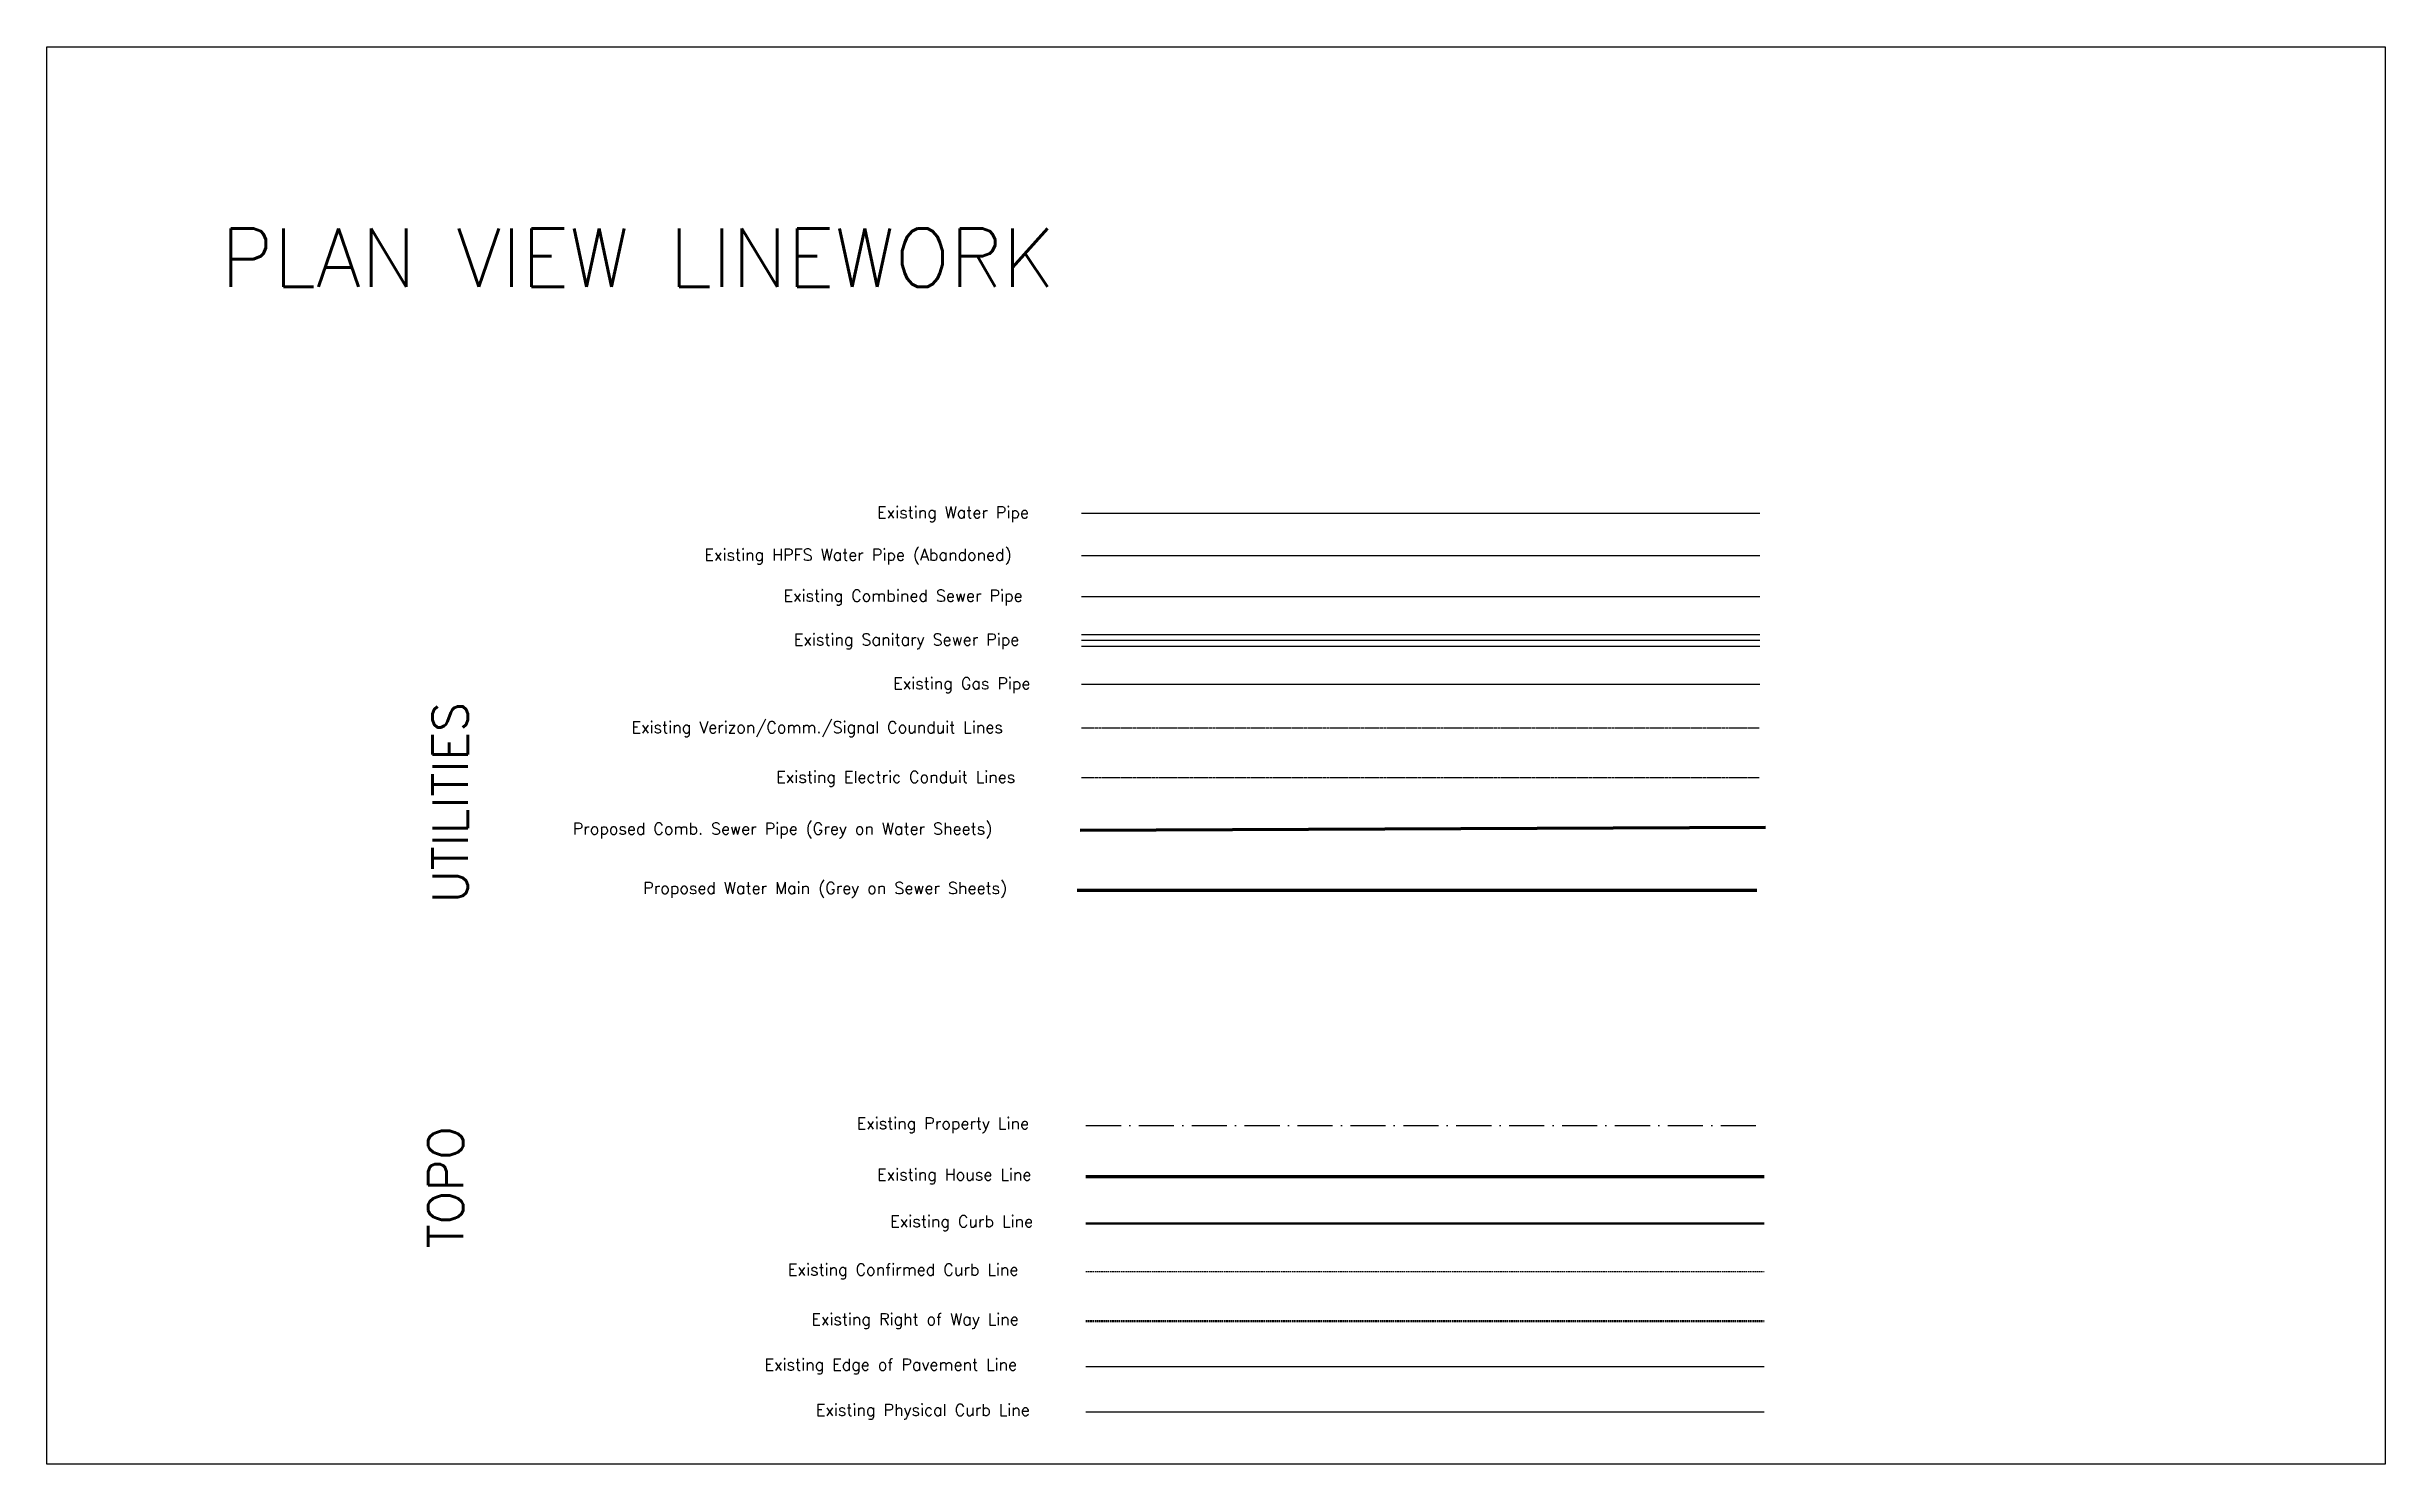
# Model space of a CAD drawing. Header units: feet. Extents: x 2209 to 2699904, y 6315 to 264949.
# Drawn here: x 3210 to 4010, y 7235 to 7720 of the extents above; entities that cross this region are included whole.
import ezdxf

# ---------------------------------------------------------------- set-up
doc = ezdxf.new("R2010")
doc.units = ezdxf.units.FT
doc.header["$MEASUREMENT"] = 0
for name, pattern in [('ACAD_ISO10W100', [18, 12, -3, 0, -3]), ('DASHED', [0.75, 0.5, -0.25]), ('GAS', [1.0625, 0.625, -0.0625, 0.125, -0.0625, 0.125, -0.0625]), ('S', [0.4, 0.35, -0.05]), ('WATER', [1, 0.75, -0.0625, 0.125, -0.0625]), ('WSPHANTOM2', [1.5, 0.625, -0.125, 0.125, -0.125, 0.125, -0.125, 0.125, -0.125])]:
    doc.linetypes.add(name, pattern=pattern)
doc.layers.add('C-ANNO', color=7, linetype='Continuous')
doc.layers.add('C-ANNO-MATC-PATT', color=7, linetype='Continuous')
for name, color, linetype, lineweight in [('C-SSWR-PIPE', 52, 'Continuous', 70), ('C-WATR-PIPE', 5, 'Continuous', 70), ('V-HOUSE-LINE', 130, 'Continuous', 80), ('V-PROP-LINE', 230, 'ACAD_ISO10W100', 25), ('V-ROW-LINE', 130, 'DASHED', 50), ('V-UTIL-COMM', 30, 'WSPHANTOM2', 25), ('V-UTIL-ELEC', 1, 'WSPHANTOM2', 25), ('V-UTIL-NGAS', 51, 'GAS', 25), ('V-UTIL-SCMB', 94, 'S', 25), ('V-UTIL-SPRT-SEWER', 94, 'S', 25), ('V-UTIL-WATR', 151, 'WATER', 25), ('V-UTIL-WATR-HPFS', 142, 'WATER', 25)]:
    doc.layers.add(name, color=color, linetype=linetype, lineweight=lineweight)
for name, color, linetype, lineweight, true_color in [('V-ROAD-CURB', 7, 'Continuous', 50, 0xd99008), ('V-ROAD-CURB-CONF', 7, 'DASHED', 25, 0xd99008), ('V-ROAD-EOFP', 7, 'Continuous', 25, 0xd99008)]:
    doc.layers.add(name, color=color, linetype=linetype, lineweight=lineweight, true_color=true_color)
doc.styles.get("Standard").update_dxf_attribs({"font": 'simplex.shx'})

msp = doc.modelspace()

# ---------------------------------------------------------------- texts
at = {"layer": 'C-ANNO'}
for s, height, p in [('PLAN VIEW LINEWORK', 20, (3269.539, 7637.845)), ('Existing Water Pipe', 4, (3494.069, 7558.717)), ('Existing HPFS Water Pipe (Abandoned)', 4, (3435, 7544.217)), ('Existing Combined Sewer Pipe', 4, (3462.069, 7530.217)), ('Existing Sanitary Sewer Pipe', 4, (3465.569, 7515.217)), ('Existing Gas Pipe', 4, (3499.569, 7500.217)), ('Existing Verizon/Comm./Signal Counduit Lines', 4, (3410.069, 7485.217)), ('Existing Electric Conduit Lines', 4, (3459.569, 7468.217)), ('Proposed Comb. Sewer Pipe (Grey on Water Sheets)', 4, (3389.952, 7450.531)), ('Proposed Water Main (Grey on Sewer Sheets)', 4, (3414.069, 7430.217)), ('Existing Property Line', 4, (3487.069, 7349.717)), ('Existing House Line', 4, (3494.069, 7332.217)), ('Existing Curb Line', 4, (3498.569, 7316.217)), ('Existing Confirmed Curb Line', 4, (3463.569, 7299.717)), ('Existing Right of Way Line', 4, (3471.569, 7282.717)), ('Existing Edge of Pavement Line', 4, (3455.569, 7267.217)), ('Existing Physical Curb Line', 4, (3473.113, 7251.717))]:
    msp.add_text(s, height=height, dxfattribs=at).set_placement(p)
for s, p in [('UTILITIES', (3354, 7427)), ('TOPO', (3352.5, 7309))]:
    msp.add_text(s, height=12, rotation=90, dxfattribs=at).set_placement(p)

# ---------------------------------------------------------------- linework, layer by layer
at = {"layer": 'C-ANNO-MATC-PATT', "flags": 128}
msp.add_lwpolyline([(3210, 7720), (4010, 7720), (4010, 7235.118), (3210, 7235.118)], close=True, dxfattribs=at)
at = {"layer": 'C-SSWR-PIPE', "flags": 128}
msp.add_lwpolyline([(3563.5, 7452), (3798, 7453)], dxfattribs=at)
at = {"layer": 'C-WATR-PIPE', "flags": 128}
msp.add_lwpolyline([(3562.5, 7431.5), (3795, 7431.5)], dxfattribs=at)
at = {"layer": 'V-HOUSE-LINE', "flags": 128}
msp.add_lwpolyline([(3565.5, 7333.5), (3797.5, 7333.5)], dxfattribs=at)
at = {"layer": 'V-PROP-LINE', "flags": 128}
msp.add_lwpolyline([(3565.5, 7351), (3797.5, 7351)], dxfattribs=at)
at = {"layer": 'V-ROAD-CURB', "flags": 128}
msp.add_lwpolyline([(3565.5, 7317.5), (3797.5, 7317.5)], dxfattribs=at)
at = {"layer": 'V-ROAD-CURB-CONF', "flags": 128}
msp.add_lwpolyline([(3565.5, 7301), (3797.5, 7301)], dxfattribs=at)
at = {"layer": 'V-ROAD-EOFP', "flags": 128}
for points in [[(3565.5, 7268.5), (3797.5, 7268.5)], [(3565.5, 7253), (3797.5, 7253)]]:
    msp.add_lwpolyline(points, dxfattribs=at)
at = {"layer": 'V-ROW-LINE', "flags": 128}
msp.add_lwpolyline([(3565.5, 7284), (3797.5, 7284)], dxfattribs=at)
at = {"layer": 'V-UTIL-COMM', "flags": 128}
msp.add_lwpolyline([(3564, 7487), (3796, 7487)], dxfattribs=at)
at = {"layer": 'V-UTIL-ELEC', "flags": 128}
msp.add_lwpolyline([(3564, 7470), (3796, 7470)], dxfattribs=at)
at = {"layer": 'V-UTIL-NGAS', "flags": 128}
msp.add_lwpolyline([(3564, 7502), (3796, 7502)], dxfattribs=at)
at = {"layer": 'V-UTIL-SCMB', "flags": 128}
msp.add_lwpolyline([(3564, 7532), (3796, 7532)], dxfattribs=at)
at = {"layer": 'V-UTIL-SPRT-SEWER', "flags": 128}
for points in [[(3564, 7519), (3796, 7519)], [(3564, 7517), (3796, 7517)], [(3564, 7515), (3796, 7515)]]:
    msp.add_lwpolyline(points, dxfattribs=at)
at = {"layer": 'V-UTIL-WATR', "flags": 128}
msp.add_lwpolyline([(3564, 7560.5), (3796, 7560.5)], dxfattribs=at)
at = {"layer": 'V-UTIL-WATR-HPFS', "flags": 128}
msp.add_lwpolyline([(3564, 7546), (3796, 7546)], dxfattribs=at)

msp.set_redraw_order([(e.dxf.handle, doc.entitydb.next_handle()) for e in msp.query("TEXT MTEXT ATTDEF DIMENSION ARC_DIMENSION")])  # texts and dimensions are drawn at this point

doc.saveas('drawing.dxf')
